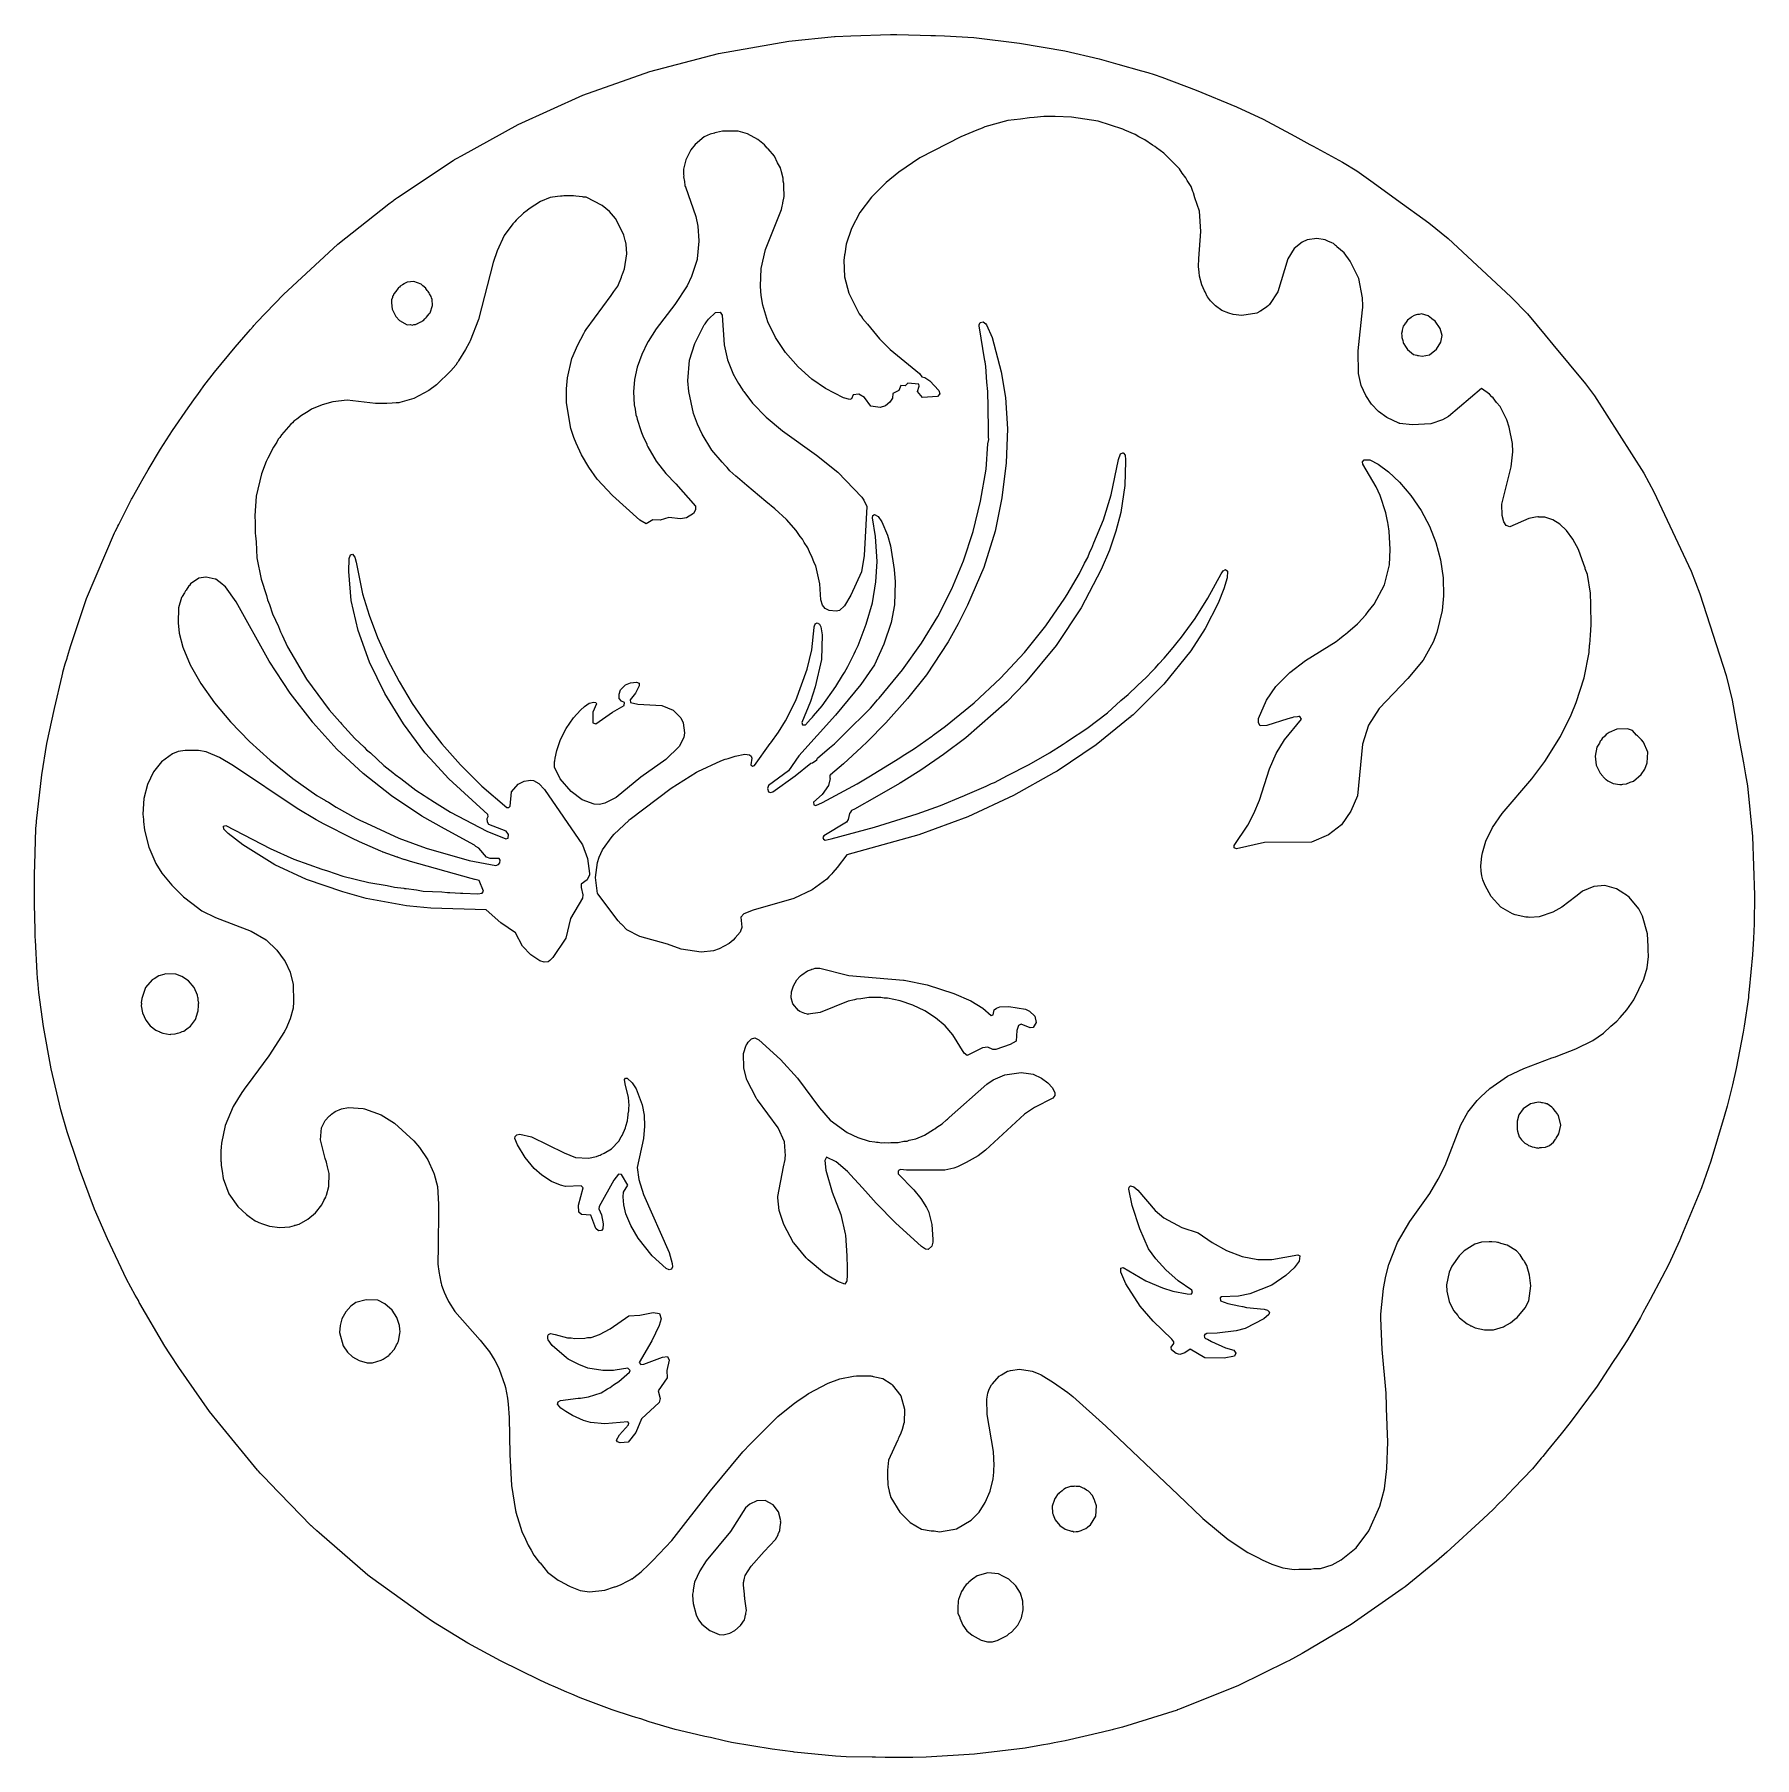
# Model space of a CAD drawing. Header units: millimetres. Extents: x 0 to 299, y 0 to 300.
import ezdxf

# ---------------------------------------------------------------- set-up
doc = ezdxf.new("R2010")
doc.units = ezdxf.units.MM
doc.layers.add('CUT', color=7, linetype='CONTINUOUS')

msp = doc.modelspace()

# ---------------------------------------------------------------- linework, layer by layer
at = {"layer": 'CUT'}
for points in [[(49.4646, 39.6698), (48.7908, 40.2718), (48.5303, 40.5045), (48.5179, 40.5156), (41.1999, 48.0271), (40.5938, 48.6744), (39.6499, 49.6825), (39.3173, 50.0377), (39.1688, 50.1963), (32.5995, 58.1798), (30.8356, 60.4129), (25.486, 68.0551), (24.0398, 70.2384), (23.6703, 70.7962), (23.2672, 71.4046), (23.0474, 71.7365), (18.7341, 79.1653), (18.6202, 79.3745), (18.4544, 79.6792), (17.929, 80.6447), (16.4211, 83.4153), (13.0753, 90.445), (10.8292, 95.572), (8.2287, 102.5748), (8.1738, 102.7409), (8.1449, 102.8283), (7.8014, 103.8686), (6.1053, 109.0042), (5.0065, 112.8253), (3.2981, 119.9879), (1.9476, 127.3401), (1.1474, 133.2479), (0.9589, 135.3489), (0.9334, 135.6337), (0.9253, 135.7233), (0.839, 136.686), (0.5587, 142.3455), (0.5443, 142.9104), (0.5303, 143.4619), (0.5149, 144.0631), (0.3987, 148.623), (0.4154, 153.604), (0.4261, 154.2555), (0.4302, 154.5076), (0.4351, 154.8057), (0.4458, 155.4551), (0.6626, 161.7585), (0.7294, 162.8327), (0.75, 163.0588), (1.6776, 171.0986), (2.5462, 176.5508), (3.861, 182.6163), (5.1969, 188.2898), (5.3298, 188.8546), (5.3379, 188.889), (5.3536, 188.9555), (5.7455, 190.378), (6.0593, 191.4081), (6.1475, 191.6977), (6.2515, 192.0389), (6.2616, 192.0722), (6.2622, 192.0743), (6.2677, 192.0923), (6.5393, 192.9837), (6.6749, 193.4288), (9.4697, 201.7624), (14.3311, 213.2041), (14.4348, 213.4122), (14.7597, 214.0639), (14.8909, 214.327), (15.0357, 214.6174), (17.2859, 219.055), (17.3623, 219.1899), (18.7788, 221.6894), (19.3187, 222.642), (20.1573, 224.1218), (22.2816, 227.7037), (24.3894, 230.9946), (27.116, 234.9338), (28.4122, 236.7336), (28.6211, 237.0236), (29.1857, 237.8076), (29.8395, 238.7155), (31.7183, 241.1074), (35.2896, 245.4787), (37.5452, 248.0863), (37.9325, 248.52), (38.4015, 249.0452), (38.5423, 249.2028), (39.0659, 249.7892), (43.715, 254.6277), (53.1345, 263.3594), (62.0111, 270.3658), (62.6369, 270.8549), (62.7874, 270.9653), (62.952, 271.086), (63.1478, 271.2297), (63.5194, 271.5023), (73.1593, 277.912), (73.3325, 278.013), (73.4286, 278.0691), (73.7649, 278.2652), (74.6081, 278.7571), (84.4547, 284.2094), (95.7272, 289.3043), (107.3586, 293.4098), (119.2866, 296.5189), (131.5451, 298.6525), (139.4421, 299.4807), (139.5977, 299.4926), (142.3283, 299.6152), (149.1768, 299.838), (150.3118, 299.8296), (154.3463, 299.7194), (156.2289, 299.6679), (157.0104, 299.6465), (158.5878, 299.6034), (163.6878, 299.2815), (171.6314, 298.3528), (179.4851, 297.0045), (185.482, 295.6229), (188.7352, 294.6947), (192.817, 293.53), (193.9383, 293.21), (195.0423, 292.8951), (196.3575, 292.4112), (202.3555, 290.1661), (209.3271, 287.2588), (213.964, 285.1142), (219.4792, 282.13), (222.111, 280.706), (222.6673, 280.405), (227.7578, 277.6506), (230.2641, 276.1124), (231.8761, 274.9513), (233.0967, 274.072), (237.1896, 271.1239), (242.7844, 267.0939), (246.1692, 264.3759), (257.0277, 254.2431), (259.927, 251.2408), (261.6201, 249.2048), (263.0188, 247.523), (264.3365, 245.9384), (270.0449, 239.0742), (271.602, 236.9762), (280.1353, 223.5293), (281.9048, 220.3227), (288.3634, 206.5348), (289.9022, 202.5787), (294.4652, 188.3661), (295.5029, 184.0669), (296.6955, 177.4814), (297.4764, 173.1699), (297.8468, 171.1246), (298.1974, 169.1887), (299.0702, 160.3543), (299.4009, 150.1904), (299.3153, 145.1845), (299.243, 142.6183), (299.0587, 139.8134), (298.4959, 133.7529), (298.3804, 132.7872), (298.3307, 132.393), (297.5955, 127.4183), (297.4231, 126.3746), (296.1971, 120.0412), (295.5918, 117.1956), (294.6376, 113.4981), (294.1398, 111.6628), (291.7987, 103.9276), (290.1735, 99.3106), (286.7299, 90.9584), (286.4055, 90.1714), (286.3527, 90.0434), (284.4907, 85.9864), (283.2815, 83.7128), (281.2426, 79.8791), (279.9914, 77.5264), (279.5608, 76.7168), (277.3223, 72.8578), (275.5642, 70.1896), (274.8521, 69.1088), (273.9489, 67.738), (272.0193, 64.8094), (267.3509, 58.4715), (265.7702, 56.5161), (263.406, 53.5915), (262.5911, 52.5835), (262.3305, 52.2611), (260.7891, 50.4452), (257.5802, 47.0368), (255.8018, 45.2286), (254.8452, 44.256), (254.0629, 43.4607), (254.0041, 43.4008), (252.2421, 41.7218), (245.9254, 35.9112), (244.1004, 34.3834), (238.6436, 29.917), (238.4802, 29.7949), (238.1622, 29.5573), (229.3017, 23.3607), (220.7649, 18.2908), (218.4257, 17.0422), (218.1764, 16.909), (209.6998, 12.7343), (199.4625, 8.6287), (199.0541, 8.4939), (199.0296, 8.4858), (199.0282, 8.4853), (189.5382, 5.4913), (188.1416, 5.14), (187.9084, 5.0814), (187.7173, 5.0333), (186.0394, 4.6114), (179.5642, 3.0986), (177.6477, 2.7554), (176.9232, 2.6256), (175.4372, 2.3595), (172.6064, 1.8526), (163.8243, 0.8097), (155.3812, 0.3026), (153.0701, 0.2457), (150.5167, 0.2216), (148.292, 0.2536), (146.6205, 0.2777), (146.0372, 0.2861), (141.479, 0.3518), (139.6167, 0.4506), (132.4808, 1.1755), (132.2838, 1.2008), (132.2186, 1.2092), (132.2169, 1.2094), (128.6255, 1.671), (121.5744, 2.8532), (120.2986, 3.1422), (117.8881, 3.6882), (116.921, 3.9073), (114.519, 4.4514), (111.7624, 5.0929), (107.2611, 6.4473), (105.7813, 6.9257), (104.9586, 7.1916), (104.1769, 7.4443), (100.8011, 8.5356), (95.2533, 10.606), (93.8252, 11.2212), (92.9188, 11.6116), (90.974, 12.4495), (89.892, 12.9156), (88.2377, 13.656), (81.3876, 17.0543), (75.738, 20.1378), (69.7859, 23.783), (68.0643, 24.9368), (58.7965, 31.6144), (58.5964, 31.7638), (58.3599, 31.9576), (49.8999, 39.2809)], [(24.3817, 174.7699), (22.4746, 173.3649), (21.0753, 171.6187), (20.0353, 169.4091), (19.4234, 166.9641), (19.2497, 164.2817), (19.3389, 163.3397), (19.339, 163.1889), (19.371, 163.0007), (19.5159, 161.4711), (20.2673, 158.5409), (21.5093, 155.6752), (22.5358, 154.0074), (24.2755, 151.9405), (24.4805, 151.6791), (26.2831, 149.8766), (27.7561, 148.7915), (29.4913, 147.4639), (31.8522, 146.2676), (38.0955, 143.9381), (40.6464, 142.4284), (42.5332, 140.6313), (43.8143, 138.8991), (43.9659, 138.6443), (44.8334, 136.7673), (45.3569, 134.6498), (45.4099, 131.6386), (45.3605, 130.5087), (44.8203, 128.6542), (44.0725, 126.8916), (44.0365, 126.8244), (44.0115, 126.7778), (43.9452, 126.6543), (43.8511, 126.479), (41.1557, 122.2266), (38.3467, 118.4566), (37.183, 116.9092), (37.1338, 116.8288), (36.4206, 115.8717), (34.9642, 113.402), (33.5533, 110.1432), (32.8951, 107.0308), (32.8761, 106.3504), (32.78, 105.7433), (32.8157, 104.1902), (32.8075, 103.8986), (32.8254, 103.7674), (32.8389, 103.1767), (33.0433, 102.1674), (33.2164, 100.8959), (34.2058, 98.226), (35.7655, 96.034), (37.2372, 94.6224), (37.9286, 94.1326), (38.0096, 94.0602), (38.1291, 93.9906), (38.7697, 93.5368), (39.1704, 93.3833), (39.3733, 93.2649), (40.0632, 93.0412), (41.2264, 92.5955), (43.0484, 92.38), (44.773, 92.526), (45.5787, 92.7565), (45.6774, 92.7673), (45.7912, 92.8172), (46.4074, 92.9935), (47.9244, 93.8101), (49.2385, 94.9196), (50.3486, 96.3222), (50.7149, 97.0687), (51.0618, 97.6609), (51.1303, 97.9151), (51.1809, 98.0182), (51.5806, 99.4895), (51.6029, 101.8021), (51.3147, 102.9301), (51.1707, 103.7308), (50.9493, 104.3602), (50.1133, 107.6325), (50.3007, 109.7163), (50.9578, 110.9689), (51.6178, 111.7334), (51.6515, 111.7621), (51.6676, 111.7757), (51.8421, 111.9243), (52.0363, 112.0896), (52.6702, 112.5544), (53.759, 113.0215), (54.9988, 113.2711), (57.5433, 113.0975), (57.7609, 113.0483), (60.684, 112.0031), (62.9713, 110.5539), (66.3427, 107.4514), (67.3472, 106.3223), (68.7999, 104.1383), (69.7819, 101.978), (69.8408, 101.8241), (69.8929, 101.6511), (70.4294, 99.4907), (70.6446, 96.4397), (70.5488, 88.1212), (70.496, 87.0987), (70.5307, 86.5506), (70.5243, 85.9936), (70.5903, 85.6083), (70.6183, 85.1644), (70.7007, 84.8427), (70.7029, 84.7532), (71.0237, 82.8981), (71.0862, 82.713), (71.1509, 82.3352), (71.4514, 81.631), (71.6122, 81.1547), (71.9331, 80.5021), (72.3454, 79.5359), (73.4685, 77.7867), (77.8896, 72.7964), (79.479, 70.7467), (80.41, 69.2481), (80.7632, 68.6422), (81.1852, 67.7334), (82.1599, 64.9788), (82.2777, 64.5773), (82.6088, 62.6872), (82.7429, 61.6591), (82.9167, 59.3508), (83.0077, 52.9228), (83.3368, 47.5187), (84.0232, 43.169), (84.0664, 43.0219), (84.0854, 42.8922), (84.8751, 40.2655), (85.0956, 39.5138), (85.7797, 38.1647), (86.2086, 37.1733), (86.7453, 36.2604), (87.1884, 35.3866), (87.958, 34.4447), (88.1248, 34.21), (88.2803, 34.0504), (89.5721, 32.4695), (91.4547, 31.0507), (92.8712, 30.2895), (93.0049, 30.203), (93.0785, 30.1781), (93.495, 29.9542), (95.2706, 29.2937), (96.857, 29.0389), (99.5573, 29.3039), (101.2211, 29.8842), (101.3675, 29.9194), (101.5017, 29.9821), (102.2666, 30.2488), (103.6311, 30.9752), (104.0747, 31.1821), (104.2079, 31.2823), (104.2857, 31.3237), (104.5679, 31.5531), (105.8805, 32.5403), (106.2557, 32.9248), (106.7931, 33.3615), (107.7738, 34.3891), (107.8736, 34.4738), (108.9641, 35.6363), (111.2013, 37.9805), (117.8986, 46.5918), (123.5508, 53.3799), (124.8464, 54.7931), (129.5688, 59.4909), (129.6075, 59.5266), (132.2609, 61.6732), (133.1626, 62.2955), (134.1364, 62.9564), (134.9756, 63.4951), (138.3791, 65.3233), (140.3759, 66.0902), (142.7561, 66.5521), (143.3201, 66.5831), (143.3746, 66.5861), (143.3953, 66.5872), (143.9279, 66.6165), (145.7955, 66.5732), (145.9472, 66.5459), (146.1012, 66.5127), (146.2146, 66.4882), (146.4792, 66.431), (147.862, 66.1323), (149.3093, 65.1851), (149.5189, 65.0432), (150.9769, 63.1395), (151.6131, 60.8047), (151.56, 58.4341), (151.5596, 58.4326), (151.5574, 58.4251), (151.5465, 58.3876), (151.2101, 57.2339), (151.0148, 56.6513), (150.6588, 55.8495), (150.5527, 55.6106), (150.4672, 55.418), (150.4274, 55.3284), (148.8818, 51.9247), (148.6833, 50.1737), (148.6877, 50.0352), (148.6829, 50.0065), (148.6887, 49.6126), (148.6549, 49.4092), (148.6991, 48.9071), (148.7136, 47.9298), (148.7631, 47.6639), (148.7757, 47.2674), (148.9692, 46.5581), (148.9792, 46.504), (148.9918, 46.475), (149.272, 45.4476), (150.8393, 42.8647), (152.603, 41.1013), (154.5739, 39.9574), (156.2911, 39.6339), (156.8097, 39.6261), (157.7213, 39.4946), (160.0131, 39.8456), (160.0925, 39.8826), (160.7039, 39.9798), (163.2137, 41.4732), (164.5919, 42.9088), (165.6892, 44.5519), (166.5405, 46.5559), (167.0367, 48.7035), (167.14, 49.8605), (167.1818, 50.2608), (167.18, 50.3083), (167.24, 50.981), (167.0888, 53.4305), (166.0156, 59.8752), (165.9552, 62.5506), (166.1141, 63.5523), (166.167, 63.7675), (166.376, 64.2784), (166.7903, 65.0544), (166.9179, 65.2117), (168.0902, 66.5362), (168.0905, 66.5364), (168.0924, 66.5376), (168.1028, 66.5443), (168.4715, 66.7813), (169.5673, 67.3897), (169.5784, 67.393), (169.5878, 67.3958), (169.6689, 67.4201), (170.0596, 67.5368), (171.6077, 67.7695), (171.608, 67.7695), (171.6083, 67.7695), (171.6089, 67.7695), (171.61, 67.7695), (173.479, 67.4883), (173.8254, 67.3936), (174.8747, 66.9852), (175.3695, 66.7481), (177.5626, 65.417), (180.0154, 63.6908), (180.8983, 62.9994), (186.6642, 57.8649), (199.2171, 45.9012), (203.3086, 41.9693), (203.5242, 41.7963), (203.8649, 41.4715), (207.918, 38.1328), (211.3371, 35.8714), (212.9311, 35.086), (213.9416, 34.5384), (214.3338, 34.3949), (215.4687, 33.8358), (217.4117, 33.2267), (219.3848, 32.9296), (220.1685, 32.9608), (222.2778, 32.9654), (222.7714, 33.0645), (223.9278, 33.1106), (225.9588, 33.7417), (227.5579, 34.5971), (230.1796, 36.7129), (232.3384, 39.6651), (234.2721, 43.9132), (235.0774, 46.9548), (235.4915, 50.4786), (235.6409, 55.1146), (235.5448, 57.8429), (235.5516, 58.414), (235.5021, 59.0554), (235.3423, 63.5931), (234.6535, 71.1729), (234.4614, 76.6059), (234.4639, 77.069), (234.4647, 77.2108), (234.465, 77.2722), (234.4652, 77.3128), (234.8933, 81.7666), (235.3196, 83.9322), (235.8347, 85.9569), (237.3167, 89.7599), (239.4721, 93.4419), (242.947, 98.3255), (244.434, 100.7632), (245.5982, 103.1814), (248.3208, 110.2119), (249.5862, 112.444), (251.1593, 114.4451), (251.8389, 115.1244), (253.3847, 116.5706), (256.4458, 118.6991), (259.2795, 120.0543), (264.1684, 121.8777), (264.7941, 122.0923), (265.2101, 122.2662), (268.3422, 123.4344), (271.3155, 124.8919), (273.1397, 126.1587), (274.4206, 127.3743), (275.4631, 128.2476), (275.9894, 128.8632), (276.0264, 128.8983), (277.2182, 130.2118), (278.4397, 131.9563), (280.1409, 135.5699), (280.7295, 137.5533), (280.9607, 139.5237), (280.909, 140.6874), (280.9291, 140.9012), (280.8847, 141.2351), (280.7865, 143.4484), (279.9467, 146.5019), (279.2981, 147.7903), (277.6377, 149.8523), (276.9713, 150.2855), (276.8834, 150.3748), (276.6788, 150.4756), (275.4244, 151.2909), (273.3984, 151.8272), (271.4669, 151.6729), (269.5226, 150.853), (268.5549, 150.1082), (268.3236, 149.9644), (265.9296, 148.0914), (264.3629, 147.1996), (261.9787, 146.415), (260.2661, 146.3124), (260.0653, 146.3231), (259.9494, 146.3293), (259.7615, 146.3392), (259.622, 146.3467), (257.8125, 146.7644), (257.3516, 146.9147), (255.309, 148.1157), (253.5938, 149.9649), (252.5503, 151.8435), (252.1998, 152.8677), (252.0004, 153.5452), (251.8788, 154.3644), (251.842, 155.298), (251.98, 156.9679), (252.1072, 157.5242), (252.6816, 159.5472), (253.8327, 161.9169), (255.5094, 164.387), (260.6754, 170.4189), (262.9254, 173.3886), (265.6564, 177.7523), (267.5126, 181.5245), (268.4066, 183.672), (269.775, 187.9903), (270.6374, 192.3978), (270.7414, 193.6795), (270.7521, 193.7418), (270.8775, 195.3578), (271.0235, 197.1583), (271.0221, 197.2227), (271.0228, 197.2309), (270.9639, 200.5876), (270.9474, 200.7396), (270.9056, 202.7069), (270.3375, 205.9085), (269.9729, 206.9467), (269.9451, 207.0818), (269.7238, 207.6561), (268.8066, 210.2678), (267.8058, 212.0965), (266.7038, 213.5893), (265.5352, 214.6986), (264.3588, 215.4293), (262.9753, 215.8853), (261.9878, 215.9256), (261.9027, 215.9374), (261.8953, 215.9359), (261.873, 215.9393), (261.8374, 215.9318), (261.6108, 215.941), (260.1587, 215.6516), (256.857, 214.2402), (256.2331, 214.4273), (255.8254, 215.0753), (255.5174, 216.1739), (255.4628, 218.1484), (257.077, 224.6626), (257.373, 227.2636), (257.3111, 228.7273), (256.7774, 231.5292), (256.3591, 232.8336), (255.191, 235.1367), (254.5596, 235.868), (253.9553, 236.6619), (253.7238, 236.8361), (253.3249, 237.298), (251.9395, 238.2967), (246.2219, 233.3839), (245.1661, 232.8077), (243.1286, 232.1486), (239.8664, 231.9594), (237.7341, 232.1944), (237.7006, 232.2061), (237.6728, 232.2159), (237.6172, 232.2354), (237.5451, 232.2607), (235.4595, 233.2078), (234.0194, 234.2728), (232.839, 235.5459), (231.8291, 237.0496), (231.0354, 238.8011), (230.5863, 240.898), (230.4923, 244.7977), (231.2794, 251.9622), (231.3276, 252.3337), (231.2922, 252.6347), (231.2679, 254.058), (230.6002, 257.4289), (229.1317, 260.4102), (228.0415, 261.8644), (226.8031, 262.9322), (226.7116, 263.0384), (226.5497, 263.1508), (226.1877, 263.463), (225.9253, 263.584), (225.7876, 263.6795), (225.3447, 263.8518), (224.7695, 264.1172), (223.3107, 264.3468), (221.6632, 264.1152), (220.7686, 263.7501), (219.368, 262.6227), (218.2853, 260.8028), (216.524, 255.0709), (215.064, 252.8758), (215.0469, 252.8565), (215.0329, 252.8407), (215.0293, 252.8366), (214.933, 252.7279), (214.6265, 252.4692), (213.6911, 251.8448), (213.6185, 251.7964), (213.5768, 251.7685), (213.4062, 251.6547), (212.8721, 251.3903), (210.2842, 250.9681), (208.7605, 251.1455), (208.0007, 251.3609), (206.7739, 251.8512), (205.689, 252.6552), (205.5175, 252.8359), (205.3687, 252.9926), (205.2653, 253.1015), (204.8457, 253.5434), (204.3051, 254.2054), (204.2645, 254.2844), (203.9503, 254.9568), (203.8875, 255.0912), (203.7988, 255.2811), (203.3322, 256.2799), (202.9269, 257.785), (202.8565, 258.499), (202.7736, 259.4918), (202.7878, 260.8738), (203.1626, 265.5932), (202.9237, 269.1135), (202.1303, 271.4518), (201.8848, 272.3044), (201.7575, 272.5506), (201.4755, 273.3818), (200.7837, 274.4348), (200.5433, 274.9001), (199.9227, 275.7454), (199.4356, 276.4869), (198.5242, 277.3986), (198.1824, 277.7716), (197.9728, 277.9501), (196.7102, 279.2131), (195.4258, 280.1198), (195.1533, 280.3519), (194.7516, 280.5957), (193.414, 281.5399), (192.3521, 282.0519), (191.711, 282.441), (189.9619, 283.2044), (189.5805, 283.3883), (185.2757, 284.7429), (180.6665, 285.4827), (177.8439, 285.5514), (177.5902, 285.5694), (177.4284, 285.5615), (175.8495, 285.6), (174.2007, 285.4045), (173.3608, 285.3637), (171.8196, 285.1223), (169.6017, 284.8595), (165.6236, 283.7529), (165.2508, 283.6006), (165.1334, 283.5676), (164.2396, 283.1875), (161.4059, 282.0299), (154.3033, 278.3898), (150.6282, 275.9096), (148.476, 274.1114), (145.9268, 271.5632), (143.8917, 268.8739), (142.4111, 266.1197), (141.4762, 263.3775), (141.2409, 261.6895), (141.2034, 261.5392), (141.2052, 261.434), (141.0854, 260.5742), (141.2299, 257.7055), (141.9801, 254.8392), (143.7633, 251.2418), (144.2575, 250.6343), (144.3554, 250.4451), (145.2002, 249.4755), (147.2743, 246.926), (149.1583, 245.0719), (154.2635, 240.8621), (154.6309, 240.3054), (155.1606, 240.1954), (156.0549, 239.6116), (157.5821, 237.9343), (157.782, 237.3612), (157.3789, 236.9041), (154.7584, 236.7284), (153.9006, 237.7659), (154.2052, 238.6982), (154.1011, 239.0235), (152.2084, 239.2065), (151.7668, 238.7639), (151.0283, 238.7869), (150.6347, 237.9255), (149.595, 237.4179), (149.5398, 236.6234), (149.099, 235.8814), (148.3383, 235.2809), (147.4196, 234.9846), (145.7753, 235.2323), (144.6665, 236.697), (143.6831, 237.2838), (142.726, 237.1709), (142.4233, 236.4869), (142.1542, 236.3382), (141.039, 236.6411), (137.9228, 238.2728), (135.543, 239.8985), (133.1799, 242.047), (130.9373, 244.5645), (129.1869, 247.1633), (127.8692, 249.8884), (127.0183, 252.7955), (126.7411, 254.4276), (126.592, 256.0263), (126.592, 256.0277), (126.592, 256.0296), (126.592, 256.0364), (126.592, 256.0538), (126.741, 259.1511), (127.5017, 262.4441), (130.2522, 269.379), (130.3789, 269.9996), (130.4864, 270.4459), (130.4918, 270.5528), (130.7209, 271.6753), (130.6904, 273.4498), (130.638, 273.7461), (130.635, 273.9404), (130.5549, 274.3274), (130.5393, 274.8548), (130.2493, 275.9454), (130.1988, 276.2313), (130.1407, 276.3542), (130.0555, 276.6746), (129.5795, 277.5398), (129.0496, 278.6594), (127.931, 279.9271), (127.8291, 280.0529), (127.7827, 280.0952), (127.2788, 280.6662), (126.1333, 281.5515), (124.3747, 282.5388), (122.7427, 283.0314), (120.0227, 283.0298), (118.931, 282.7707), (118.6648, 282.727), (118.582, 282.6879), (117.8366, 282.5109), (116.8241, 282.0197), (115.2403, 280.7179), (114.5072, 279.7997), (113.6242, 278.0613), (113.2167, 276.4267), (113.211, 275.5427), (113.2555, 275.2219), (113.2409, 275.0789), (113.39, 274.2538), (113.4815, 273.5949), (113.539, 273.429), (113.54, 273.4232), (113.5729, 273.3309), (115.3531, 268.1934), (115.7207, 266.5188), (115.9014, 263.9482), (115.9014, 263.9218), (115.9014, 263.9208), (115.9014, 263.8957), (115.9014, 263.88), (115.605, 260.8436), (115.5782, 260.6958), (114.6377, 257.7279), (113.8622, 256.1163), (111.7097, 252.858), (108.4952, 248.679), (107.0592, 246.4224), (106.5271, 245.3465), (106.489, 245.2864), (106.4547, 245.2001), (105.9591, 244.1977), (105.145, 241.9918), (104.6758, 239.8349), (104.5018, 237.6756), (104.6533, 235.465), (104.81, 234.6734), (104.949, 233.7257), (105.0881, 233.2685), (105.0977, 233.2205), (105.1818, 232.9609), (105.7871, 230.9718), (105.9395, 230.6225), (106.1247, 230.0509), (106.8184, 228.5715), (106.8755, 228.4766), (107.0144, 228.158), (108.4513, 225.6435), (110.1276, 223.5182), (111.8743, 221.6955), (115.2901, 217.7911), (115.3304, 217.1844), (114.9408, 216.545), (113.7609, 215.7779), (112.711, 215.5863), (110.6491, 215.8249), (109.1532, 215.4099), (107.9035, 215.4339), (106.7345, 214.7486), (105.652, 215.3653), (100.8561, 219.6516), (98.2179, 222.5349), (96.7408, 224.588), (95.4756, 226.7603), (94.5396, 228.7659), (94.1812, 229.7403), (93.6481, 231.3138), (92.8822, 235.7938), (92.8786, 235.9055), (92.8773, 235.9476), (92.872, 236.1114), (92.8636, 236.3738), (92.8853, 238.2107), (93.0703, 240.1496), (93.8286, 243.4744), (94.8238, 245.8649), (95.8986, 247.8662), (96.0956, 248.21), (96.2926, 248.5539), (100.6729, 254.4662), (101.1178, 255.16), (101.8059, 256.0566), (102.4645, 257.6431), (102.4517, 257.741), (102.4943, 257.8507), (102.5874, 258.0504), (102.6068, 258.1401), (102.9754, 259.0884), (103.3579, 261.6834), (103.243, 263.358), (103.1188, 263.8743), (103.1194, 263.9147), (103.0848, 264.0156), (102.8619, 264.9416), (102.1985, 266.2683), (102.1716, 266.3429), (102.1389, 266.3875), (101.4242, 267.8168), (100.3699, 269.047), (99.1093, 270.1024), (96.279, 271.5434), (95.8286, 271.5697), (95.6544, 271.6245), (94.498, 271.728), (94.1229, 271.8), (92.4265, 271.8), (92.142, 271.7463), (92.1361, 271.7457), (91.8122, 271.7411), (91.3456, 271.6531), (90.0513, 271.5015), (88.3871, 270.7693), (86.3749, 269.515), (86.0609, 269.2241), (85.3963, 268.7472), (84.1338, 267.5389), (83.924, 267.2445), (83.5485, 266.8967), (82.0701, 264.8811), (80.838, 262.2368), (80.1538, 260.1818), (77.6118, 250.2833), (76.1243, 246.5611), (76.0324, 246.3496), (76.0036, 246.2833), (75.9779, 246.2242), (75.9705, 246.2073), (75.3395, 245.0535), (74.1296, 243.0687), (74.0685, 242.9825), (73.9668, 242.8389), (73.8856, 242.7242), (73.6268, 242.3588), (72.7963, 241.3281), (70.3077, 238.9064), (68.9429, 237.9385), (66.3457, 236.5652), (63.9285, 235.8215), (63.724, 235.7928), (63.5286, 235.7793), (63.2815, 235.7622), (62.6007, 235.7153), (61.6684, 235.6509), (59.6581, 235.6711), (54.7522, 236.2388), (52.2654, 235.9777), (50.4008, 235.4473), (48.5417, 234.6659), (48.0022, 234.2961), (46.7893, 233.5826), (46.0045, 232.9266), (45.483, 232.5691), (45.2337, 232.2822), (44.9886, 232.0774), (43.3465, 230.2224), (43.0325, 229.7501), (42.7827, 229.4627), (42.5114, 228.9663), (41.929, 228.0902), (40.9806, 226.165), (40.6575, 225.5737), (39.8577, 223.4366), (38.915, 219.5793), (38.705, 216.1319), (38.756, 214.9956), (38.7349, 213.7744), (38.7693, 213.3434), (38.7674, 213.0946), (38.8253, 212.6414), (38.9089, 211.5924), (39.034, 208.8072), (39.8009, 205.1205), (40.7437, 202.2659), (40.9334, 201.5159), (41.2553, 200.7167), (41.7827, 199.1194), (42.8069, 196.8636), (43.168, 195.9671), (43.4789, 195.3836), (44.4096, 193.3338), (47.6924, 187.7568), (51.6029, 182.4167), (53.5065, 180.2998), (53.6027, 180.1794), (53.7865, 179.9884), (56.1091, 177.4054), (57.7274, 175.8939), (58.1402, 175.465), (58.7947, 174.897), (61.1265, 172.719), (62.6795, 171.5255), (63.1259, 171.1381), (64.0819, 170.4478), (66.6784, 168.4525), (68.1187, 167.5329), (68.4967, 167.26), (69.9559, 166.36), (72.7086, 164.6025), (79.0301, 161.3234), (82.3148, 159.9909), (82.7366, 160.1103), (82.7861, 160.7388), (82.3674, 161.2784), (79.3943, 162.4464), (79.151, 162.8867), (79.1034, 163.5262), (79.249, 163.8641), (79.2078, 164.2179), (72.4442, 170.4142), (69.1572, 173.9329), (68.2502, 174.9372), (64.5241, 179.9822), (61.3102, 185.2654), (58.6662, 190.6995), (56.6679, 196.1822), (55.4465, 201.4254), (55.0201, 206.43), (55.1165, 208.6999), (55.3325, 209.3679), (55.6624, 209.465), (56.0997, 208.9239), (56.3281, 208.0703), (57.4424, 202.5701), (58.5745, 198.8486), (60.0082, 194.9985), (61.7678, 191.1525), (63.7983, 187.3019), (66.0684, 183.5098), (68.5463, 179.8989), (71.2317, 176.4682), (74.4811, 172.8618), (78.1879, 169.1555), (82.5307, 165.4277), (82.8598, 165.4062), (83.0907, 165.6511), (83.3324, 168.1219), (84.4997, 169.4763), (85.5487, 170.0165), (86.2809, 170.1292), (86.6808, 170.1606), (87.1338, 170.0979), (88.0957, 169.5748), (89.0484, 168.5266), (95.6399, 158.9384), (96.5335, 156.5378), (96.9027, 153.9545), (96.8978, 153.8373), (96.897, 153.8184), (96.8968, 153.8138), (96.8927, 153.7174), (96.4628, 152.8349), (95.4423, 152.0695), (95.4055, 151.4823), (95.7276, 150.2324), (95.66, 149.6389), (93.5916, 146.1262), (92.7472, 142.6988), (90.4801, 139.3081), (90.0139, 138.8202), (89.6966, 138.579), (89.0286, 138.537), (88.2511, 138.7782), (86.6588, 139.8252), (85.25, 141.3039), (84.0239, 143.625), (81.4486, 145.3391), (78.9286, 147.611), (69.3117, 147.905), (65.6743, 148.2476), (65.0852, 148.3115), (58.0318, 149.6146), (53.9935, 150.7294), (47.6925, 152.9203), (42.206, 155.4685), (36.6349, 158.9309), (34.0622, 160.875), (33.3371, 161.6448), (33.2415, 162.1995), (33.638, 162.3166), (41.3926, 158.3052), (45.5039, 156.4151), (48.0932, 155.5188), (50.3668, 154.6859), (51.3445, 154.3934), (54.0155, 153.4688), (58.5468, 152.3584), (61.7221, 151.8676), (63.0039, 151.5862), (64.5974, 151.3749), (64.7358, 151.3472), (64.9915, 151.3227), (66.7935, 151.0837), (67.9919, 150.8985), (71.1929, 150.7267), (72.2156, 150.6284), (72.6286, 150.6346), (74.4428, 150.5093), (74.8599, 150.5299), (77.4776, 150.3893), (78.204, 150.5301), (78.4797, 150.8785), (77.6925, 152.6994), (77.0062, 152.8894), (76.9734, 152.9153), (76.3141, 153.081), (65.7457, 156.0064), (64.901, 156.2935), (64.8743, 156.3026), (64.8632, 156.3064), (64.654, 156.3774), (64.6099, 156.3924), (63.6434, 156.721), (63.542, 156.7555), (63.42, 156.7969), (61.0001, 157.6737), (60.9935, 157.6762), (60.9826, 157.6803), (60.8743, 157.7209), (60.6011, 157.8234), (56.9147, 159.4481), (55.5571, 160.0824), (50.7595, 162.5202), (49.3887, 163.3003), (46.0541, 165.2341), (34.997, 172.6647), (32.5492, 174.1261), (30.2707, 175.0993), (28.886, 175.3553), (28.6274, 175.3552), (28.6208, 175.3565), (28.5835, 175.3551), (26.5913, 175.354), (25.3675, 175.1563)], [(69.0296, 251.2672), (69.1735, 251.4321), (69.5899, 252.7178), (69.5291, 253.7742), (69.3917, 254.0545), (69.3703, 254.2584), (69.0659, 254.7199), (69.0012, 254.852), (68.9813, 254.9215), (68.9377, 254.9815), (68.8449, 255.1712), (68.6846, 255.3302), (68.4515, 255.6512), (68.4061, 255.72), (67.8992, 256.1094), (67.6002, 256.4061), (66.3613, 256.8909), (65.1709, 256.7634), (64.7323, 256.5064), (64.6477, 256.4992), (64.3658, 256.2917), (63.964, 256.0563), (63.8265, 255.8949), (63.6351, 255.7541), (63.6074, 255.7132), (63.5984, 255.7069), (63.2055, 255.1659), (62.8513, 254.7499), (62.7292, 254.4172), (62.6579, 254.312), (62.6195, 254.1182), (62.471, 253.7135), (62.4852, 253.4409), (62.4447, 253.2366), (62.5291, 252.5959), (62.5562, 252.0759), (63.2205, 250.7679), (63.8452, 250.0835), (65.2103, 249.3709), (65.7783, 249.3763), (66.0445, 249.2916), (66.3594, 249.3818), (66.6585, 249.3846), (66.9852, 249.5608), (67.022, 249.5714), (67.0934, 249.6193), (67.5823, 249.883), (67.7182, 249.9141), (67.846, 250.0253), (67.8633, 250.0346), (67.8778, 250.0407), (67.8828, 250.0451), (68.0352, 250.1273), (68.2508, 250.3745), (68.34, 250.4543), (68.4008, 250.495), (68.4394, 250.5416), (68.519, 250.6109), (68.5596, 250.6866), (69.0212, 251.2435)], [(125.1243, 173.979), (124.9282, 172.8386), (125.2071, 172.5939), (125.5908, 172.7222), (128.3053, 176.5185), (128.3723, 176.5921), (128.4133, 176.6696), (129.7406, 178.5258), (130.9352, 180.4688), (132.7194, 184.0393), (134.7139, 189.4603), (135.5468, 192.8286), (135.9132, 196.7067), (135.9277, 196.7505), (135.9634, 196.8582), (136.0113, 197.0023), (136.1054, 197.2859), (136.1379, 197.3496), (136.4637, 197.5051), (136.864, 197.2871), (137.0848, 196.8596), (137.3359, 195.439), (137.1849, 191.1816), (136.133, 186.3743), (135.3171, 183.8369), (133.8037, 180.1909), (133.8977, 179.8), (134.4504, 179.7981), (135.3208, 180.7935), (135.6265, 181.124), (135.8123, 181.3557), (137.3402, 183.1032), (139.7144, 186.4385), (140.871, 188.3896), (141.2221, 188.9215), (141.4741, 189.4071), (141.7998, 189.9566), (142.3504, 191.0961), (142.8911, 192.1383), (143.1184, 192.6855), (143.5568, 193.5929), (144.9754, 197.2871), (146.0473, 201.0038), (146.6748, 204.665), (146.9148, 208.1752), (146.6199, 212.5235), (146.0789, 215.7926), (146.1357, 216.1973), (146.4403, 216.3918), (147.056, 216.0422), (147.7155, 215.1099), (148.6671, 212.7924), (149.1894, 210.9183), (149.8502, 206.8239), (150, 204.6828), (149.8767, 200.6389), (149.3065, 197.6091), (148.074, 193.8186), (146.4061, 190.24), (144.0577, 186.8085), (139.6202, 181.4716), (133.2611, 174.3968), (131.4616, 171.8157), (127.9903, 169.2402), (127.8008, 168.7088), (128.0094, 168.143), (128.3186, 168.003), (128.7296, 168.1604), (132.6589, 170.91), (135.3375, 173.1166), (135.4257, 173.1548), (135.6614, 173.1989), (136.4097, 173.7078), (136.4954, 173.999), (138.5829, 175.7901), (139.4456, 176.5008), (139.6855, 176.7362), (140.073, 177.0687), (141.138, 178.1613), (145.7491, 182.6856), (146.9412, 184.1152), (146.9635, 184.1381), (147.2204, 184.45), (151.3062, 189.3501), (154.5912, 193.9808), (157.4127, 198.6436), (159.8732, 203.4452), (161.901, 208.3389), (163.5629, 213.4135), (164.8481, 218.6986), (165.8081, 224.2778), (166.1512, 228.6752), (166.284, 229.4152), (166.223, 229.8424), (166.2153, 231.4517), (166.2528, 232.0962), (166.2033, 233.9946), (166.1942, 235.8958), (166.128, 236.8811), (166.1047, 237.7742), (165.9587, 239.3994), (165.7768, 242.1051), (165.6413, 242.9322), (165.6253, 243.1101), (164.6375, 249.1926), (164.6387, 249.3274), (164.766, 249.7454), (165.2989, 249.8682), (165.7511, 249.4942), (165.865, 249.3331), (166.8634, 247.165), (168.4627, 241.2021), (169.1873, 236.734), (169.5169, 231.2917), (169.3061, 225.349), (168.5849, 219.2554), (167.4118, 213.4863), (165.4062, 207.1702), (162.6157, 200.6267), (160.9575, 197.3702), (159.215, 194.2469), (155.4438, 188.5001), (152.1381, 184.3516), (148.4116, 180.1147), (145.1385, 176.8168), (144.1902, 175.8959), (141.0072, 173.0303), (138.7643, 171.0803), (138.7545, 171.0312), (138.6847, 171.0138), (138.6847, 170.4749), (138.6994, 170.4533), (138.408, 169.2473), (137.2978, 167.6839), (135.8191, 166.3463), (135.8517, 165.8556), (136.234, 165.7438), (137.3851, 166.2881), (143.3979, 169.5184), (145.4264, 170.7635), (150.84, 174.0611), (151.2434, 174.3344), (153.3937, 175.6544), (156.3357, 177.7836), (156.4995, 177.8946), (156.6502, 178.0113), (158.7825, 179.5546), (163.7712, 183.6461), (168.3409, 187.9161), (172.4919, 192.3643), (176.2243, 196.991), (179.5382, 201.7957), (179.9166, 202.4776), (182.0461, 206.0926), (182.9269, 207.9022), (183.4836, 208.9052), (183.8821, 209.8644), (184.1975, 210.5122), (184.5464, 211.4629), (186.2035, 215.4508), (187.5462, 219.7799), (188.8354, 225.921), (189.1899, 226.8983), (189.5652, 227.1124), (189.6024, 227.0941), (189.6328, 227.0791), (189.6408, 227.0751), (189.6848, 227.0534), (189.9716, 226.7088), (189.9821, 226.6839), (190.0016, 226.5155), (190.0389, 226.058), (190.0415, 226.0267), (190.0483, 225.9433), (190.075, 225.6171), (189.9311, 221.4325), (189.2712, 216.7206), (188.3917, 213.4452), (187.2488, 210.1396), (185.8465, 206.8277), (182.354, 200.1437), (178.0006, 193.6005), (172.627, 187.118), (169.4146, 183.8165), (162.2769, 177.5496), (158.4356, 174.6094), (154.4489, 171.882), (151.0636, 169.7511), (151.0288, 169.7313), (150.9666, 169.6957), (150.7951, 169.5978), (146.8247, 167.3296), (142.9446, 165.1552), (142.4246, 164.8987), (142.249, 164.6106), (142.249, 164.5894), (142.056, 164.3873), (141.8523, 163.3316), (141.5793, 162.8954), (137.6169, 160.467), (137.4615, 160.2142), (137.5529, 159.8955), (137.8566, 159.7626), (138.9098, 159.9936), (146.4114, 162.0261), (153.8454, 164.2949), (157.9219, 165.7934), (161.7985, 167.4174), (161.9274, 167.4675), (162.158, 167.568), (165.8426, 169.1116), (166.7765, 169.5804), (167.2611, 169.7916), (169.521, 170.9581), (173.329, 172.8697), (176.8268, 174.9021), (179.2148, 176.4573), (179.7463, 176.7792), (180.1398, 177.0597), (183.3341, 179.1401), (186.9158, 181.8852), (189.2717, 184.0336), (190.5281, 185.0793), (192.1249, 186.6353), (193.7119, 188.0825), (194.6708, 189.1162), (195.2082, 189.6398), (195.8765, 190.4158), (196.7858, 191.3961), (198.3217, 193.2554), (199.2963, 194.387), (199.5356, 194.7248), (199.6078, 194.8121), (202.1732, 198.3013), (204.395, 201.8141), (206.6787, 206.0756), (207.0293, 206.5769), (207.4551, 206.7806), (207.769, 206.493), (207.705, 205.3798), (207.158, 203.4412), (206.141, 200.9588), (203.8881, 196.5712), (201.4287, 192.6405), (196.7161, 186.8736), (191.3652, 181.5518), (191.0033, 181.2345), (190.9709, 181.2061), (190.905, 181.1483), (190.8823, 181.1284), (184.9531, 176.3129), (178.154, 171.7325), (177.6223, 171.4224), (170.6142, 167.4821), (162.6373, 163.7921), (154.1526, 160.6627), (141.5984, 157.1862), (139.9195, 154.9815), (139.1907, 154.1444), (139.1776, 154.1294), (138.9783, 153.9005), (138.5063, 153.3583), (138.1225, 152.9754), (135.6095, 151.0905), (132.3967, 149.5888), (125.3239, 147.5599), (123.7379, 146.8999), (123.1772, 146.337), (123.3499, 144.6328), (123.351, 144.6032), (123.3523, 144.5665), (123.3532, 144.5428), (123.3536, 144.5293), (123.317, 144.3557), (123.2124, 144.0815), (123.1571, 143.9366), (123.0811, 143.7374), (123.0802, 143.7352), (122.2312, 142.7456), (121.8689, 142.3721), (121.1859, 141.7942), (119.4478, 140.8352), (118.4136, 140.5117), (116.3185, 140.2723), (112.8381, 140.7932), (110.4238, 141.6657), (105.616, 142.9715), (103.3691, 144.1322), (102.4898, 145.0685), (102.4443, 145.117), (102.35, 145.2175), (101.8618, 145.7373), (98.3216, 150.3867), (98.2778, 150.4794), (97.9445, 153.2442), (98.2482, 155.8373), (98.5394, 156.7782), (99.1536, 158.0591), (100.8289, 160.3659), (101.1788, 160.7629), (103.6991, 163.1805), (103.7775, 163.247), (103.8919, 163.3441), (103.9343, 163.3801), (103.9496, 163.3932), (111.0514, 168.7584), (115.4767, 171.5464), (115.7169, 171.6905), (119.7136, 173.5555), (120.4868, 173.7968), (120.7703, 173.8852), (120.9729, 173.9484), (122.181, 174.3255), (123.8952, 174.6636), (124.6809, 174.5652), (124.9881, 174.3183)], [(116.4465, 230.3198), (115.6286, 232.0727), (114.9512, 233.9515), (114.1385, 237.729), (113.9894, 239.6107), (114.2626, 243.1955), (115.1649, 246.0886), (116.5538, 248.9033), (116.8406, 249.3383), (116.9913, 249.5421), (117.1072, 249.6989), (117.2255, 249.8591), (117.5618, 250.314), (118.7866, 251.5196), (119.5955, 251.5254), (119.9425, 251.0382), (120.3098, 245.8819), (120.8966, 243.2472), (121.9203, 240.6699), (122.0199, 240.4989), (122.0812, 240.3458), (122.8095, 239.1437), (123.3978, 238.1341), (123.5143, 237.9807), (123.5467, 237.9271), (123.7013, 237.7342), (125.2393, 235.708), (127.617, 233.2685), (130.4196, 230.9084), (136.361, 226.7055), (140.031, 223.7479), (144.217, 219.387), (144.5844, 218.8615), (145.0689, 217.7748), (144.6416, 209.2293), (144.1581, 206.4106), (142.307, 202.3665), (141.2029, 200.5049), (140.3417, 199.6756), (139.7684, 199.5412), (138.5394, 199.6983), (137.8351, 200.0067), (137.3735, 200.5904), (137.1008, 201.5452), (136.9449, 204.2993), (136.2039, 207.4241), (135.9605, 207.9783), (135.5503, 209.0526), (135.2441, 209.6093), (134.8272, 210.5584), (134.2193, 211.4718), (133.8893, 212.0715), (133.4954, 212.5595), (132.8113, 213.5875), (131.1498, 215.4896), (129.1219, 217.3693), (127.5505, 218.6543), (124.2438, 221.4126), (122.9892, 222.4591), (122.5983, 222.7852), (122.3095, 223.0261), (121.3041, 223.9648), (120.7848, 224.53), (120.6752, 224.6493), (120.5021, 224.8377), (119.927, 225.4636), (118.1523, 227.5667)], [(238.7032, 249.6214), (238.6371, 249.5565), (238.6101, 249.491), (238.321, 249.0861), (238.1778, 248.4423), (238.1348, 248.3377), (238.1291, 248.2232), (238.0392, 247.8185), (238.0931, 247.489), (238.076, 247.1403), (238.2368, 246.6123), (238.2953, 246.255), (238.3928, 246.0995), (238.4115, 246.0381), (238.7299, 245.562), (239.0622, 245.0323), (240.1433, 244.1972), (240.6854, 244.0881), (240.8058, 244.0357), (240.9999, 244.0248), (241.6027, 243.9035), (242.9195, 244.1399), (244.1399, 245.0925), (244.8551, 246.315), (245.0972, 247.4886), (244.7745, 248.7174), (243.889, 249.9633), (243.3217, 250.405), (243.2797, 250.4472), (243.2512, 250.4599), (242.6647, 250.9166), (241.495, 251.2612), (241.0815, 251.1709), (240.7905, 251.1633), (240.5863, 251.0628), (240.2171, 250.9822), (239.8569, 250.7221), (239.8365, 250.7172), (239.7846, 250.6698), (239.7773, 250.6646), (239.7553, 250.6537), (239.7357, 250.6345), (239.0973, 250.1735)], [(214.5564, 184.0626), (216.2119, 186.455), (218.6006, 188.901), (221.373, 190.9791), (226.7036, 194.2743), (227.2678, 194.7434), (227.3311, 194.7831), (228.1379, 195.4627), (228.279, 195.5622), (228.6756, 195.9138), (230.3832, 197.3337), (230.4444, 197.4054), (230.5047, 197.4562), (231.8397, 198.9132), (232.2239, 199.4896), (233.3007, 200.7508), (235.0614, 204.1519), (235.943, 207.6376), (236.0893, 210.3036), (235.9094, 213.4824), (235.6919, 214.6532), (235.6697, 215.0014), (235.5367, 215.4887), (235.3149, 216.6829), (234.315, 219.6829), (233.6206, 221.1915), (231.3109, 225.1293), (231.2792, 225.5214), (231.5159, 225.8487), (232.5386, 225.8707), (233.9993, 225.0942), (235.7826, 223.763), (237.6707, 221.9949), (239.6835, 219.6832), (241.4602, 217.0794), (242.8868, 214.3451), (244.0051, 211.4803), (244.8283, 208.4897), (245.2784, 205.3773), (245.331, 202.2045), (245.0942, 199.6979), (244.1859, 195.8363), (243.5473, 194.1397), (241.7887, 191.0242), (239.1545, 187.8513), (234.1695, 182.6586), (232.2835, 179.7507), (231.2654, 176.4317), (230.3884, 167.4337), (229.2453, 164.7571), (227.58, 162.4195), (225.3457, 160.6772), (222.3924, 159.3737), (214.2196, 159.3417), (209.3484, 158.2317), (208.9469, 158.3831), (208.9383, 158.7871), (211.3262, 162.3382), (212.3732, 164.3998), (213.3253, 166.6927), (215.0865, 172.156), (216.2594, 174.8054), (217.6965, 177.1615), (220.6215, 180.7809), (220.3365, 181.2506), (220.2008, 181.233), (220.1937, 181.2422), (219.9627, 181.2022), (219.2388, 181.1085), (218.998, 181.0351), (218.9102, 181.0199), (218.2822, 180.817), (214.6274, 179.7031), (213.4776, 179.6018), (213.1642, 180.1379), (213.1954, 180.9055)], [(33.5791, 203.7987), (33.3989, 203.9386), (33.3761, 203.9715), (32.9473, 204.2889), (31.9088, 205.0947), (31.8386, 205.1097), (31.8182, 205.1247), (30.2343, 205.4643), (30.208, 205.4575), (30.1805, 205.4634), (28.9699, 205.2884), (27.4984, 204.2904), (27.3389, 204.043), (27.2289, 203.9608), (26.7461, 203.1921), (26.6519, 203.1105), (26.4636, 202.7423), (26.0815, 202.1339), (26.0657, 202.0688), (25.9707, 201.9213), (25.4431, 200.1177), (25.3843, 197.5339), (25.5597, 195.7325), (26.1862, 193.3117), (27.4714, 190.2123), (29.3428, 186.9776), (31.6971, 183.642), (34.4816, 180.2947), (37.7529, 176.9031), (41.3649, 173.6204), (45.2879, 170.4701), (49.4972, 167.484), (50.9708, 166.6489), (51.1416, 166.527), (51.5157, 166.3266), (52.8422, 165.4523), (56.2732, 163.5423), (57.201, 163.1184), (57.3606, 163.0279), (63.7171, 160.0734), (68.489, 158.3433), (75.9417, 156.2259), (80.6068, 155.3565), (81.0673, 155.5043), (81.2819, 155.8189), (81.3588, 156.2804), (81.1852, 156.5674), (79.6361, 156.5267), (78.9523, 156.763), (77.6308, 158.3412), (77.1168, 158.6306), (76.9, 158.8714), (71.6527, 161.7075), (67.7086, 163.9283), (62.4529, 167.4221), (57.534, 171.315), (52.9719, 175.5789), (48.7904, 180.207), (48.7446, 180.2609), (48.7394, 180.2671), (48.738, 180.2688), (48.711, 180.3005), (44.83, 185.3073), (41.1827, 190.8832), (35.4811, 201.1526)], [(113.4192, 178.391), (113.251, 177.5696), (112.4684, 176.0511), (110.1445, 173.7881), (105.8027, 170.6733), (101.5453, 167.1764), (99.5323, 166.144), (98.5959, 165.9563), (97.6711, 166.0144), (95.581, 166.7691), (93.6775, 168.2198), (91.7767, 170.4284), (90.771, 172.408), (90.7692, 172.6118), (90.7968, 173.1604), (90.8122, 173.2971), (90.8174, 173.3432), (90.8411, 173.554), (90.8895, 173.984), (91.186, 175.3179), (91.8608, 177.2163), (92.8335, 179.1567), (94.1199, 181.0115), (95.309, 182.3293), (96.0268, 182.9661), (96.8242, 183.5891), (97.6358, 183.7344), (97.9709, 183.6703), (98.1237, 183.4323), (97.4887, 181.9723), (97.4401, 180.1365), (97.9662, 179.9504), (100.8869, 181.9981), (102.8885, 183.1419), (102.9383, 183.662), (102.4425, 183.8802), (102.0492, 184.3859), (102.0176, 185.1383), (102.2469, 185.8936), (103.1633, 186.7439), (103.9817, 187.0852), (105.0223, 187.2342), (105.4986, 187.0131), (105.5338, 186.5931), (104.8597, 185.2746), (103.945, 184.1177), (104.0128, 183.6589), (105.3001, 183.4083), (109.4582, 183.1667), (111.4192, 182.3667), (112.7771, 181.0001), (113.1782, 180.1199)], [(279.6914, 177.2358), (279.5069, 177.4195), (279.4691, 177.4957), (279.0675, 177.8568), (278.9053, 178.0182), (278.1758, 178.781), (277.3478, 179.0993), (275.4606, 179.0291), (274.1179, 178.48), (273.8044, 178.2049), (273.6365, 178.1194), (273.3514, 177.8073), (272.9008, 177.4119), (272.7418, 177.1401), (272.549, 176.929), (272.432, 176.6105), (272.0134, 175.8948), (271.6916, 174.35), (271.8964, 172.7616), (272.5575, 171.3871), (273.0323, 170.8732), (273.1089, 170.7573), (273.2845, 170.6003), (273.5068, 170.3597), (273.6336, 170.2882), (273.8842, 170.0642), (274.806, 169.5964), (275.9904, 169.4061), (276.1512, 169.4266), (276.2763, 169.4028), (276.323, 169.421), (276.5105, 169.4725), (277.1221, 169.5505), (277.7639, 169.8171), (278.3759, 169.9854), (279.6756, 171.1354), (280.3132, 172.0776), (280.7574, 173.1939), (280.8377, 175.0169), (280.1099, 176.7588), (279.7277, 177.1584)], [(28.7445, 132.6815), (28.7178, 132.7431), (28.7106, 132.7897), (28.1517, 134.1298), (27.1977, 135.2669), (26.0015, 136.0444), (24.9974, 136.4375), (23.1523, 136.502), (22.8919, 136.3855), (22.0441, 136.1307), (21.2235, 135.639), (20.8558, 135.4744), (19.7148, 134.1146), (19.0331, 132.1921), (19.0067, 131.78), (18.928, 131.5209), (18.9781, 131.3331), (18.9526, 130.934), (19.2009, 129.6894), (19.7578, 128.4277), (20.519, 127.4502), (21.5122, 126.686), (22.1913, 126.3898), (22.2105, 126.3791), (22.2213, 126.3767), (22.7065, 126.1652), (23.991, 125.9723), (24.118, 126.0022), (24.8591, 126.0485), (25.2445, 126.199), (25.7193, 126.2773), (26.0593, 126.4598), (26.3849, 126.5365), (26.8875, 126.9044), (26.8886, 126.905), (26.8895, 126.9058), (27.548, 127.3877), (28.3726, 128.5616), (28.8226, 129.8821), (28.8387, 130.0748), (28.856, 130.1322), (28.9105, 130.9316), (28.941, 131.2962), (28.9371, 131.3217), (28.9426, 131.4017), (28.8589, 131.9426), (28.8593, 132.2759), (28.7805, 132.4486)], [(133.2389, 130.1179), (132.2346, 131.3026), (131.953, 132.3029), (131.9791, 133.3533), (132.3281, 134.4314), (132.9195, 135.4276), (133.4634, 136.0151), (133.5152, 136.0662), (133.6039, 136.1538), (133.6458, 136.1953), (133.7779, 136.3257), (134.7561, 136.9963), (135.496, 137.2779), (135.5028, 137.2801), (135.6097, 137.3152), (135.833, 137.3886), (136.1146, 137.481), (136.8966, 137.4844), (141.9444, 136.2289), (151.4463, 135.395), (151.5605, 135.3774), (155.603, 134.6037), (160.216, 133.0759), (163.1945, 131.8129), (165.2594, 130.5403), (166.6944, 129.2261), (167.0723, 129.3743), (167.2356, 130.2197), (167.6297, 130.5514), (168.2127, 130.7521), (169.7782, 130.8424), (172.647, 130.3484), (173.3634, 129.9854), (174.3047, 129.1262), (174.5146, 128.0379), (174.0203, 127.1577), (173.4628, 127.1105), (171.8995, 127.7335), (171.4777, 127.4948), (171.1876, 126.6481), (171.0505, 124.7674), (170.0044, 124.1875), (167.4958, 123.3588), (166.9734, 123.3374), (166.1472, 123.7259), (165.1992, 123.6408), (162.5541, 122.3108), (161.9902, 122.6886), (160.068, 125.8663), (158.6821, 127.4584), (157.0092, 128.8603), (155.1852, 130.0473), (153.0702, 131.0747), (150.907, 131.8116), (148.6764, 132.2462), (148.0789, 132.274), (147.5516, 132.3655), (146.1262, 132.3974), (145.9274, 132.3741), (145.4206, 132.3977), (144.0716, 132.1567), (143.3207, 132.0688), (142.959, 131.9581), (141.8243, 131.7554), (136.974, 129.7628), (134.914, 129.4583), (134.8409, 129.4475), (134.8389, 129.4472), (134.8378, 129.447), (134.7571, 129.4537), (134.3033, 129.5813), (133.4429, 129.9352), (133.4417, 129.9364), (133.4371, 129.9404), (133.4153, 129.96)], [(130.5763, 102.9431), (130.9019, 104.2008), (130.8757, 104.541), (130.9287, 104.8239), (130.7631, 107.2613), (129.6933, 109.7063), (126.065, 114.6015), (126.0291, 114.6508), (125.9977, 114.6939), (125.9771, 114.7221), (125.8277, 114.9271), (124.2327, 118.0683), (123.7173, 120.0891), (123.6277, 122.6173), (124.0906, 124.0811), (124.1479, 124.1605), (124.3231, 124.403), (124.3543, 124.4462), (124.481, 124.6217), (125.0279, 125.1916), (125.5985, 125.3569), (125.6031, 125.3569), (125.6034, 125.3569), (125.6051, 125.3568), (125.6192, 125.3566), (126.307, 125.0164), (130.0626, 121.5909), (133.0442, 118.3673), (136.8536, 113.2087), (138.6946, 111.0456), (141.6442, 108.8972), (143.5042, 108.0252), (145.5116, 107.4264), (146.5056, 107.2894), (146.7972, 107.2287), (147.0663, 107.2122), (147.635, 107.1338), (148.2317, 107.1407), (148.7953, 107.1061), (149.2741, 107.1526), (150.5414, 107.1671), (151.527, 107.3715), (152.0807, 107.4253), (152.477, 107.5685), (153.6186, 107.8053), (155.0941, 108.4214), (156.6592, 109.4288), (156.9026, 109.5457), (157.2675, 109.8204), (158.2048, 110.4238), (158.9612, 111.0955), (159.095, 111.1963), (159.4129, 111.4967), (165.9368, 117.2909), (167.0626, 118.0407), (169.0521, 118.9583), (171.9366, 119.3295), (173.2193, 119.1621), (173.9814, 119.0388), (175.4742, 118.3522), (176.5577, 117.5696), (177.3936, 116.6658), (177.7967, 115.8263), (177.7925, 115.3162), (177.4, 114.8733), (174.2412, 113.2442), (172.527, 112.093), (165.7231, 105.8304), (164.4432, 104.8573), (162.3375, 103.6844), (160.8284, 102.9474), (160.1968, 102.6893), (158.6415, 102.3458), (151.9683, 102.3449), (150.922, 102.445), (150.5812, 102.3061), (150.581, 102.2172), (150.5335, 102.2029), (150.5251, 101.7), (153.2331, 98.9593), (154.5044, 97.4302), (155.4354, 95.8786), (155.5694, 95.6554), (155.7071, 95.3942), (155.8635, 95.0734), (155.8783, 95.0367), (155.8911, 95.005), (156.4057, 92.8984), (156.5709, 90.3092), (156.5363, 89.8334), (156.3992, 89.1445), (155.7742, 88.5834), (155.3134, 88.6192), (154.6066, 89.0936), (150.0912, 93.1862), (146.7354, 96.602), (144.8387, 98.7026), (143.7265, 100.0011), (142.9127, 100.8358), (141.735, 102.1401), (139.7407, 103.8329), (138.0902, 104.6382), (137.7882, 104.0636), (137.9378, 102.3673), (139.0877, 98.5365), (140.5639, 94.6455), (141.3457, 91.2771), (141.3683, 91.0258), (141.6345, 87.4869), (141.6788, 85.3759), (141.6495, 84.2495), (141.6479, 84.1877), (141.6433, 84.0127), (141.6219, 83.1892), (141.6054, 83.0386), (141.5653, 82.9696), (141.242, 82.5546), (140.0748, 82.9764), (138.7574, 83.779), (137.7423, 84.4118), (134.8948, 86.7715), (134.8947, 86.7716), (134.8943, 86.772), (134.8828, 86.7835), (134.6051, 87.0616), (134.5549, 87.1119), (132.3785, 89.7025), (132.3453, 89.7488), (130.6418, 92.8823), (129.8267, 95.3667), (129.5942, 97.5685), (129.6035, 97.719), (129.6108, 97.7892)], [(100.7015, 106.0832), (101.9727, 107.3821), (102.366, 108.1556), (102.5514, 108.4102), (103.1632, 109.6922), (103.22, 109.9932), (103.4906, 110.9182), (103.5486, 111.5128), (103.6293, 111.9439), (103.6251, 112.1416), (103.7208, 112.6491), (103.7099, 113.1643), (103.7502, 113.5767), (103.6574, 114.9756), (103.1058, 117.3794), (102.9668, 118.1238), (103.1105, 118.3627), (103.4188, 118.3408), (104.2698, 117.5681), (104.9657, 116.5188), (106.015, 113.7298), (106.3558, 111.9365), (106.4459, 109.9837), (106.2655, 107.8639), (105.1942, 102.7934), (105.4298, 100.723), (106.2869, 98.0992), (110.7107, 88.0267), (111.2353, 86.1325), (111.294, 85.5639), (111.1142, 85.135), (110.7051, 85.0144), (110.1796, 85.2654), (107.765, 87.4681), (105.35, 90.5446), (104.0776, 92.7231), (103.2179, 94.7841), (102.85, 96.3339), (102.7272, 97.6953), (102.8005, 98.5374), (103.5407, 99.7717), (102.4419, 101.6144), (101.9292, 101.6425), (101.1252, 100.6291), (98.5555, 96.0287), (98.4906, 95.6106), (98.9883, 94.5737), (99.2589, 93.0413), (99.1936, 92.1705), (98.9803, 91.8534), (98.4362, 91.8231), (97.9741, 92.2086), (97.1409, 94.5595), (95.4956, 94.6528), (95.0091, 95.0246), (94.9568, 96.2888), (95.7564, 99.2921), (95.4068, 99.6487), (92.717, 99.5309), (91.8526, 99.7242), (90.2906, 100.4003), (88.569, 101.473), (87.2401, 102.6372), (85.7017, 104.5408), (84.3428, 106.7786), (83.9111, 107.8345), (83.9526, 108.2052), (84.2529, 108.5148), (84.7659, 108.6303), (86.7739, 108.1453), (92.4511, 105.3418), (94.4265, 104.55), (96.6897, 104.4438), (98.1131, 104.738), (98.5299, 104.9109), (98.7287, 104.9488), (98.92, 105.0729), (99.4445, 105.2906)], [(263.3718, 113.862), (263.208, 113.8963), (263.128, 113.9439), (262.5277, 114.0482), (262.4822, 114.0698), (262.4136, 114.068), (262.2629, 114.0942), (261.9199, 114.1661), (261.8864, 114.1597), (261.8776, 114.1612), (261.1963, 114.081), (261.0302, 113.9949), (260.4474, 113.8827), (259.173, 113.0319), (258.4482, 111.9579), (258.1493, 110.8484), (258.1574, 110.6326), (258.1313, 109.4189), (258.2128, 109.1605), (258.214, 109.1309), (258.5147, 108.1783), (258.5294, 108.1573), (258.535, 108.1393), (258.5733, 108.0945), (258.9175, 107.6026), (259.15, 107.4189), (259.4798, 107.0325), (259.922, 106.809), (260.1045, 106.6648), (260.3548, 106.5902), (260.7417, 106.3946), (261.1146, 106.3637), (261.5179, 106.2435), (261.6772, 106.2548), (261.8562, 106.2066), (262.0844, 106.2834), (262.2585, 106.269), (262.3522, 106.3024), (263.0645, 106.3526), (263.7681, 106.634), (264.472, 107.1979), (264.8246, 107.7652), (264.8689, 107.8029), (264.9245, 107.9258), (265.3901, 108.6749), (265.7524, 110.193), (265.306, 111.8726), (265.1431, 112.0884), (265.1077, 112.2036), (264.8049, 112.5362), (264.4009, 113.0712), (264.277, 113.1663), (264.1422, 113.3401), (263.7366, 113.5816)], [(190.6209, 99.071), (190.6789, 99.4266), (190.9301, 99.6146), (191.5114, 99.4379), (192.1934, 98.8527), (195.2259, 95.3427), (196.7159, 94.0644), (199.8721, 92.3693), (202.6708, 91.48), (205.1481, 89.7594), (207.6342, 88.3715), (210.3631, 87.3658), (213.08, 86.837), (215.5168, 86.8398), (220.025, 87.646), (220.3357, 87.4386), (220.2311, 86.5324), (219.3502, 85.3681), (217.9531, 84.0345), (215.521, 82.3667), (211.6426, 80.8255), (209.7012, 80.4632), (206.756, 80.3169), (206.5004, 80.1546), (206.5756, 79.6299), (207.8452, 79.1643), (209.7567, 78.7683), (210.3935, 78.6328), (210.4319, 78.6285), (211.1127, 78.4875), (214.136, 78.188), (214.7283, 78.0122), (215.0689, 77.6744), (214.9856, 77.2314), (214.0939, 76.4928), (210.829, 74.8449), (209.288, 74.4168), (205.9951, 74.0222), (204.1695, 73.9509), (203.8783, 73.7858), (203.8788, 73.7686), (203.7884, 73.7578), (203.795, 73.6073), (203.7016, 73.5483), (203.8068, 73.338), (203.8102, 73.2592), (203.8615, 73.2286), (203.9411, 73.0694), (204.2882, 72.9736), (204.9801, 72.5602), (207.4605, 71.4799), (208.8647, 71.0756), (209.2373, 70.5505), (209.0047, 69.9975), (207.2125, 69.6868), (203.8369, 69.7466), (201.3051, 71.2051), (200.3953, 70.5688), (199.4848, 70.3225), (198.8849, 70.5003), (198.0399, 71.1431), (198.0203, 71.566), (198.4746, 72.2287), (198.4727, 72.5324), (198.1186, 72.9986), (194.8757, 76.1207), (192.6016, 78.7295), (190.1417, 82.5695), (189.2477, 84.6102), (189.238, 85.3202), (189.6407, 85.4293), (193.6082, 83.1406), (196.4729, 81.9162), (198.2911, 81.3291), (200.7924, 80.827), (201.4428, 80.8171), (201.7218, 81.1035), (201.6015, 81.4848), (199.237, 83.1078), (197.0855, 85.0465), (195.3196, 86.9318), (194.0788, 88.7029), (192.5214, 92.1783), (191.2281, 96.2366)], [(254.4718, 89.8577), (253.7493, 89.8969), (253.5397, 89.9193), (253.4607, 89.9126), (253.2871, 89.9221), (251.9205, 89.838), (250.7946, 89.4663), (248.9384, 88.3078), (248.5975, 87.9907), (248.5677, 87.9714), (248.5443, 87.9412), (248.0506, 87.4819), (246.7719, 85.6924), (246.3269, 84.6394), (245.8801, 82.3971), (245.9103, 81.2984), (246.3359, 79.5067), (247.0773, 77.9726), (247.8036, 77.065), (247.9501, 76.8368), (248.0427, 76.7661), (248.1244, 76.6641), (249.4346, 75.644), (249.9129, 75.4041), (250.0335, 75.316), (250.1587, 75.2808), (250.8447, 74.9368), (252.4853, 74.5693), (254.0518, 74.5946), (255.7383, 75.1066), (255.9456, 75.2493), (256.965, 75.8334), (257.7227, 76.4718), (258.1116, 76.7394), (259.522, 78.4089), (260.1516, 79.6258), (260.5144, 82.2541), (260.3079, 84.087), (259.826, 85.7664), (259.3972, 86.4658), (259.3371, 86.6054), (259.2086, 86.7734), (258.6854, 87.6267), (258.016, 88.3172), (256.4202, 89.3387), (255.3197, 89.6318), (254.9028, 89.7737), (254.7095, 89.7943)], [(60.0801, 79.727), (58.0648, 79.8364), (56.2859, 79.3304), (55.3699, 78.6887), (54.5285, 77.7389), (53.855, 76.5089), (53.5224, 75.3372), (53.4366, 74.1271), (54.0533, 71.8297), (54.7957, 70.7203), (55.6839, 69.9181), (56.8445, 69.2359), (58.2232, 68.8522), (59.1687, 68.8753), (60.6442, 69.3232), (60.7647, 69.3973), (61.0227, 69.4745), (61.6991, 69.9709), (61.9891, 70.1489), (62.085, 70.2541), (62.1881, 70.3298), (62.3044, 70.4946), (63.0019, 71.2593), (63.3474, 71.9732), (63.5081, 72.2009), (63.5563, 72.4047), (63.6592, 72.6173), (63.9328, 73.9655), (63.9314, 73.9902), (63.9969, 74.2671), (63.892, 74.6833), (63.8545, 75.343), (63.3939, 76.7617), (62.5809, 78.0058), (61.3303, 79.1233)], [(107.9665, 77.5897), (109.049, 77.4373), (109.3191, 76.5097), (108.9964, 75.3664), (107.7113, 72.6769), (105.539, 68.9032), (105.7886, 68.5825), (106.3001, 68.6263), (109.5455, 69.8537), (110.4657, 69.9312), (110.7559, 69.3315), (110.3473, 67.5268), (110.3912, 66.2562), (108.7957, 63.9948), (109.1382, 62.6747), (108.9665, 61.9559), (105.9008, 59.1284), (104.9141, 56.7286), (103.6294, 55.0866), (102.2363, 54.9298), (101.7684, 55.0924), (101.5962, 55.3872), (102.1127, 56.3364), (103.6687, 58.0649), (103.716, 58.3535), (103.5168, 58.6126), (99.5211, 58.2226), (97.0472, 58.4996), (95.8505, 58.8097), (93.9298, 59.6691), (92.7727, 60.3665), (91.9014, 60.9506), (91.3093, 61.6603), (91.4075, 62.0675), (91.8339, 62.2909), (94.9078, 62.6835), (95.1181, 62.6837), (95.2939, 62.7328), (96.716, 62.9144), (98.924, 63.6314), (100.0347, 64.3478), (100.4839, 64.5882), (101.0645, 65.012), (101.9644, 65.5924), (103.8228, 67.2469), (103.9308, 67.5263), (103.5283, 67.9055), (101.33, 67.5576), (101.053, 67.5422), (100.9345, 67.5356), (100.7859, 67.5273), (99.2143, 67.5021), (96.5778, 67.9359), (95.0046, 68.5424), (93.1968, 69.5137), (92.8985, 69.7046), (90.4101, 71.8691), (89.6952, 72.8501), (89.6481, 72.9704), (89.6477, 72.9715), (89.6466, 72.9743), (89.6398, 72.9917), (89.628, 73.5443), (89.7674, 73.78), (90.1112, 73.9376), (90.9211, 73.7776), (93.0408, 73.2202), (93.6924, 73.2301), (94.3533, 73.0995), (96.0552, 73.1628), (96.5273, 73.2731), (97.1836, 73.2831), (98.591, 73.7759), (100.4837, 74.7537), (103.7358, 77.0162), (105.6272, 77.1418)], [(183.2865, 46.7336), (182.8976, 47.0069), (182.6802, 47.0536), (182.1157, 47.3515), (181.4553, 47.3567), (181.2452, 47.4156), (181.0944, 47.3688), (181.0467, 47.3599), (180.4764, 47.3643), (179.6001, 47.0517), (179.3906, 46.8792), (179.2717, 46.8275), (179.0615, 46.6083), (178.7481, 46.3502), (178.5387, 46.2252), (178.43, 46.0882), (178.2432, 45.9345), (177.9528, 45.487), (177.8184, 45.3177), (177.7917, 45.2388), (177.6965, 45.0921), (177.3249, 43.9296), (177.3825, 42.7345), (177.4704, 42.5061), (177.4732, 42.4789), (177.5009, 42.4267), (177.837, 41.5534), (178.6311, 40.5625), (179.5638, 39.9251), (180.6568, 39.5624), (180.8972, 39.5586), (181.0889, 39.4874), (181.4742, 39.5494), (181.8553, 39.5433), (182.1718, 39.6617), (182.341, 39.6889), (182.5897, 39.8179), (183.1334, 40.0212), (183.4273, 40.2523), (183.4887, 40.2842), (183.5185, 40.324), (183.9453, 40.6596), (184.8731, 42.1976), (185.0249, 43.9835), (184.7073, 44.7972), (184.7001, 44.866), (184.6464, 44.9531), (184.3321, 45.7582), (183.6414, 46.5463)], [(127.2312, 36.0577), (129.1956, 38.1063), (129.6746, 38.9445), (129.6746, 39.088), (129.7581, 39.2332), (129.7715, 39.3036), (129.9785, 39.718), (130.0323, 40.3417), (130.1495, 41.0648), (130.108, 41.2197), (130.1219, 41.3804), (129.7209, 42.9268), (128.8153, 44.1714), (127.4346, 44.9049), (125.9678, 44.8392), (124.7617, 44.2753), (124.0107, 43.6132), (121.376, 39.514), (117.1765, 34.4121), (116.0477, 32.7144), (115.142, 30.7216), (114.8859, 29.3929), (114.8897, 29.0833), (114.8035, 28.639), (114.8312, 27.5036), (114.9133, 27.1506), (114.9148, 27.0239), (115.4012, 25.0188), (115.8315, 24.1727), (116.3915, 23.4019), (117.7733, 22.3083), (119.4442, 21.6418), (120.1366, 21.5559), (121.2925, 21.8626), (122.1208, 22.3392), (123.1298, 23.2072), (123.8286, 24.164), (123.8796, 24.4099), (124.0234, 25.0111), (124.049, 25.0531), (124.0451, 25.102), (124.0754, 25.2287), (124.0677, 25.3161), (124.1656, 25.7873), (123.8828, 27.814), (123.8567, 28.1039), (123.8502, 28.1767), (123.8111, 28.6117), (123.671, 30.1696), (123.6799, 30.6479), (123.7065, 30.8133), (123.724, 30.9222), (123.7578, 31.1331), (123.8042, 31.4219), (123.9449, 31.8736), (124.9736, 33.5228)], [(162.657, 30.5574), (162.6187, 30.5108), (162.3833, 30.3109), (161.9627, 29.713), (161.8504, 29.5764), (161.8249, 29.517), (161.5355, 29.1056), (161.0484, 27.7134), (160.9545, 27.4953), (160.9376, 26.2128), (160.9294, 26.0745), (160.9353, 26.0444), (160.9255, 25.3016), (161.2293, 24.5475), (161.235, 24.5185), (161.2656, 24.4573), (161.7629, 23.223), (162.49, 22.2635), (163.4042, 21.4713), (164.9927, 20.6493), (166.0567, 20.358), (166.9474, 20.3466), (167.8924, 20.6441), (167.9429, 20.6736), (167.9533, 20.6741), (169.5111, 21.4236), (169.8191, 21.7704), (170.2371, 22.0147), (171.3242, 23.2152), (171.9792, 24.5282), (172.2872, 25.8868), (172.2098, 27.4119), (171.7826, 28.8121), (170.9976, 30.0848), (169.7475, 31.2616), (168.8394, 31.7109), (168.8349, 31.7134), (168.8334, 31.7138), (167.9569, 32.1475), (166.0974, 32.3565), (164.2505, 31.7896), (163.6597, 31.3328), (163.5093, 31.2674), (162.8412, 30.6999)]]:
    msp.add_lwpolyline(points, close=True, dxfattribs=at)

doc.saveas('drawing.dxf')
